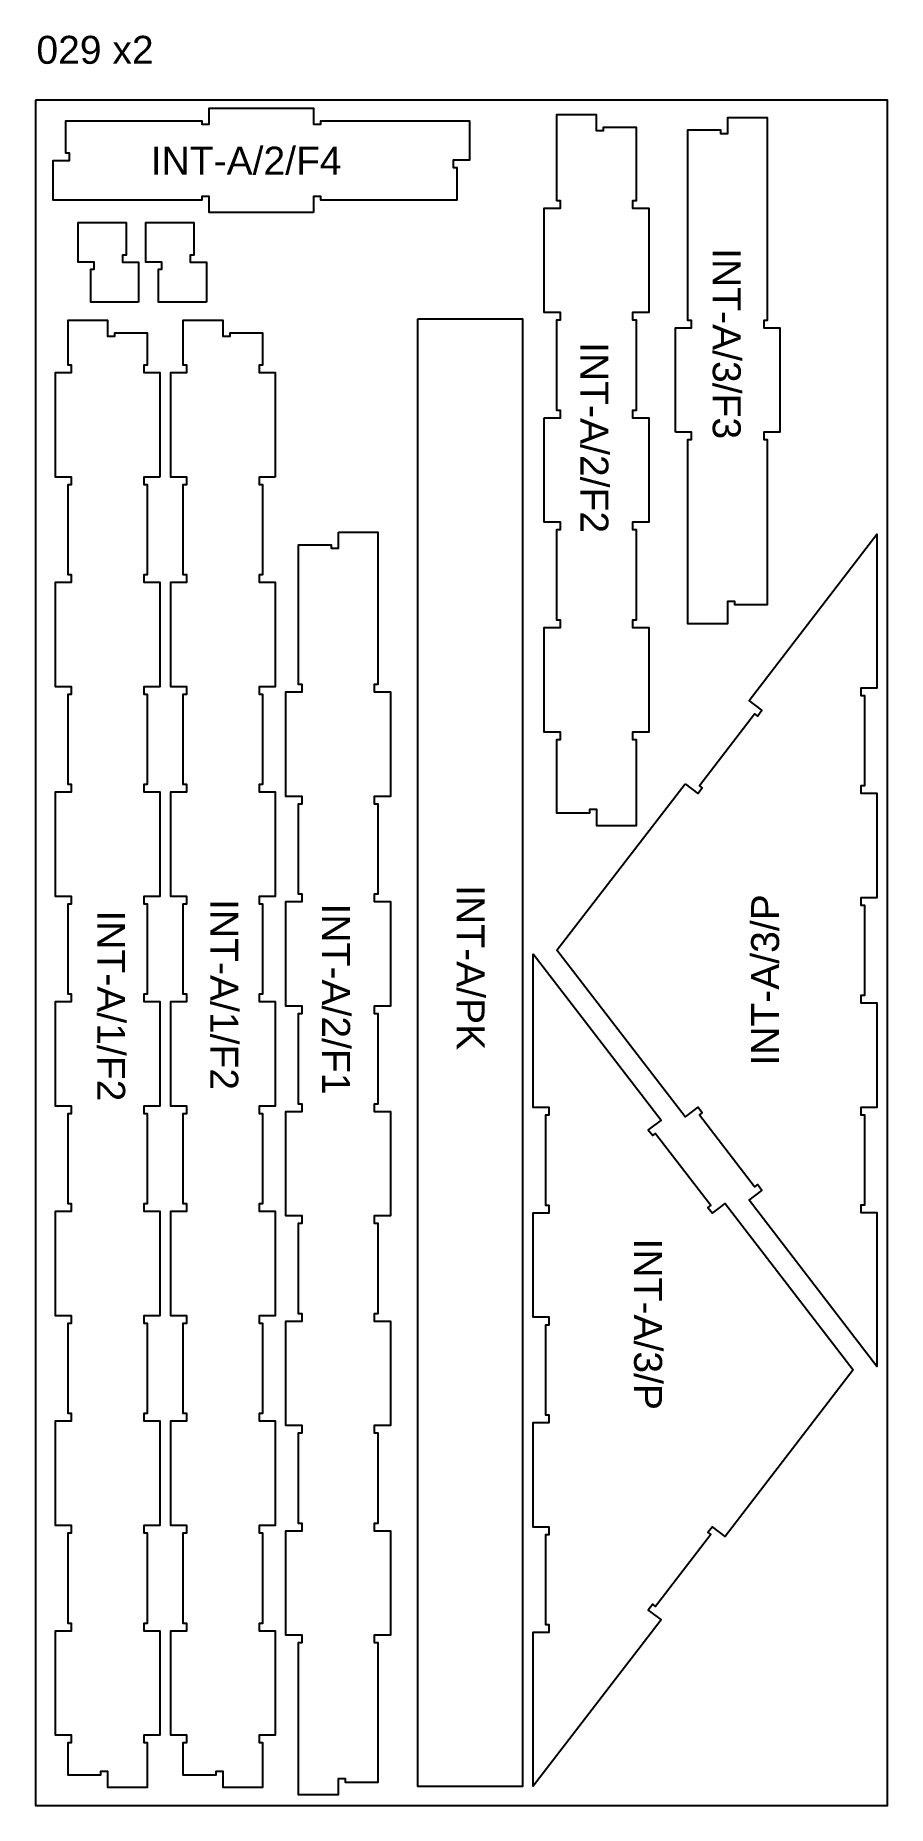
# Model space of a CAD drawing. Extents: x -4741 to 10570, y -11118 to 12613.
# Drawn here: x -650 to 570, y -8118 to -5585 of the extents above; entities that cross this region are included whole.
import ezdxf

# ---------------------------------------------------------------- set-up
doc = ezdxf.new("R2010")
doc.units = 0
doc.header["$MEASUREMENT"] = 0
for name, color, linetype in [('0_SHEET_BIRCHPLY_2440X1220', 1, 'CONTINUOUS'), ('1_ANYTOOL_1MMDEEP_INSIDE', 2, 'CONTINUOUS'), ('6_ANYTOOL_CUTTHROUGH_OUTSI', 5, 'CONTINUOUS')]:
    doc.layers.add(name, color=color, linetype=linetype)

msp = doc.modelspace()

# ---------------------------------------------------------------- texts
at = {"layer": '0_SHEET_BIRCHPLY_2440X1220', "insert": (-648.1, -5585.8), "char_height": 40, "width": 201.205, "attachment_point": 1}
msp.add_mtext('\\fArial;029 x2', dxfattribs=at)
at = {"layer": '1_ANYTOOL_1MMDEEP_INSIDE', "insert": (-484.5, -5744.4), "char_height": 40, "width": 303.614, "attachment_point": 1}
msp.add_mtext('\\fArial;INT-A/2/F4', dxfattribs=at)
at = {"layer": '1_ANYTOOL_1MMDEEP_INSIDE', "char_height": 40, "attachment_point": 1}
for s, insert, width, rotation in [('\\fArial;INT-A/3/F3', (360.1, -5889.6), 303.614, 270), ('\\fArial;INT-A/2/F2', (170.7, -6024), 302.892, 270), ('\\fArial;INT-A/PK', (-6.6, -6801), 268.916, 270), ('\\fArial;INT-A/1/F2', (-359.2, -6820.8), 302.892, 270), ('\\fArial;INT-A/2/F1', (-199.1, -6827.2), 295.904, 270), ('\\fArial;INT-A/3/P', (375, -7059.2), 275.663, 90), ('\\fArial;INT-A/1/F2', (-521.1, -6837), 302.892, 270), ('\\fArial;INT-A/3/P', (247.5, -7306.5), 275.663, 270)]:
    msp.add_mtext(s, dxfattribs=dict(at, insert=insert, width=width, rotation=rotation))

# ---------------------------------------------------------------- linework, layer by layer
at = {"layer": '0_SHEET_BIRCHPLY_2440X1220'}
msp.add_lwpolyline([(-649.6, -5677.8), (-649.6, -8117.8), (570.4, -8117.8), (570.4, -5677.8), (-649.6, -5677.8)], dxfattribs=at)
at = {"layer": '6_ANYTOOL_CUTTHROUGH_OUTSI'}
for points in [[(-251.4, -5838.7), (-400.9, -5838.7), (-400.9, -5815.7), (-411.4, -5815.7), (-411.4, -5820.7), (-624, -5820.7), (-624, -5764.2), (-601, -5764.2), (-601, -5753.7), (-606, -5753.7), (-606, -5707.2), (-411.4, -5707.2), (-411.4, -5712.2), (-400.9, -5712.2), (-400.9, -5689.2), (-251.4, -5689.2), (-251.4, -5712.2), (-240.9, -5712.2), (-240.9, -5707.2), (-28.3, -5707.2), (-28.3, -5763.7), (-51.3, -5763.7), (-51.3, -5774.2), (-46.3, -5774.2), (-46.3, -5820.7), (-240.9, -5820.7), (-240.9, -5815.7), (-251.4, -5815.7), (-251.4, -5838.7)], [(78.9, -6132.3), (101.9, -6132.3), (101.9, -6121.8), (96.9, -6121.8), (96.9, -5992.3), (101.9, -5992.3), (101.9, -5981.8), (78.9, -5981.8), (78.9, -5832.3), (101.9, -5832.3), (101.9, -5821.8), (96.9, -5821.8), (96.9, -5698.3), (153.4, -5698.3), (153.4, -5721.3), (163.9, -5721.3), (163.9, -5716.3), (210.4, -5716.3), (210.4, -5821.8), (205.4, -5821.8), (205.4, -5832.3), (228.4, -5832.3), (228.4, -5981.8), (205.4, -5981.8), (205.4, -5992.3), (210.4, -5992.3), (210.4, -6121.8), (205.4, -6121.8), (205.4, -6132.3), (228.4, -6132.3), (228.4, -6281.8), (205.4, -6281.8), (205.4, -6292.3), (210.4, -6292.3), (210.4, -6421.8), (205.4, -6421.8), (205.4, -6432.3), (228.4, -6432.3), (228.4, -6581.8), (205.4, -6581.8), (205.4, -6592.3), (210.4, -6592.3), (210.4, -6715.8), (153.9, -6715.8), (153.9, -6692.8), (143.4, -6692.8), (143.4, -6697.8), (96.9, -6697.8), (96.9, -6592.3), (101.9, -6592.3), (101.9, -6581.8), (78.9, -6581.8), (78.9, -6432.3), (101.9, -6432.3), (101.9, -6421.8), (96.9, -6421.8), (96.9, -6292.3), (101.9, -6292.3), (101.9, -6281.8), (78.9, -6281.8), (78.9, -6132.3)], [(266.6, -6152.9), (266.6, -6003.4), (289.6, -6003.4), (289.6, -5992.9), (284.6, -5992.9), (284.5, -5720.4), (331, -5720.4), (331, -5725.4), (341.5, -5725.4), (341.5, -5702.4), (398, -5702.4), (398.1, -5992.9), (393.1, -5992.9), (393.1, -6003.4), (416.1, -6003.4), (416.1, -6152.9), (393.1, -6152.9), (393.1, -6163.4), (398.1, -6163.4), (398.1, -6400), (351.6, -6400), (351.6, -6395), (341.1, -6395), (341.1, -6427), (284.6, -6427), (284.6, -6163.4), (289.6, -6163.4), (289.6, -6152.9), (266.6, -6152.9)], [(-501.8, -5966.8), (-570.4, -5966.8), (-570.4, -5919.8), (-565.4, -5919.8), (-565.4, -5909.8), (-588.4, -5909.8), (-588.4, -5852.8), (-519.8, -5852.8), (-519.8, -5899.8), (-524.8, -5899.8), (-524.8, -5909.8), (-501.8, -5909.8), (-501.8, -5966.8)], [(-404.8, -5966.8), (-473.4, -5966.8), (-473.4, -5919.8), (-468.4, -5919.8), (-468.4, -5909.8), (-491.4, -5909.8), (-491.4, -5852.8), (-422.8, -5852.8), (-422.8, -5899.8), (-427.8, -5899.8), (-427.8, -5909.8), (-404.8, -5909.8), (-404.8, -5966.8)], [(-471.4, -6217), (-494.4, -6217), (-494.4, -6227.5), (-489.4, -6227.5), (-489.4, -6357), (-494.4, -6357), (-494.4, -6367.5), (-471.4, -6367.5), (-471.4, -6517), (-494.4, -6517), (-494.4, -6527.5), (-489.4, -6527.5), (-489.4, -6657), (-494.4, -6657), (-494.4, -6667.5), (-471.4, -6667.5), (-471.4, -6817), (-494.4, -6817), (-494.4, -6827.5), (-489.4, -6827.5), (-489.4, -6957), (-494.4, -6957), (-494.4, -6967.5), (-471.4, -6967.5), (-471.4, -7117), (-494.4, -7117), (-494.4, -7127.5), (-489.4, -7127.5), (-489.4, -7257), (-494.4, -7257), (-494.4, -7267.5), (-471.4, -7267.5), (-471.4, -7417), (-494.4, -7417), (-494.4, -7427.5), (-489.4, -7427.5), (-489.4, -7557), (-494.4, -7557), (-494.4, -7567.5), (-471.4, -7567.5), (-471.4, -7717), (-494.4, -7717), (-494.4, -7727.5), (-489.4, -7727.5), (-489.4, -7857), (-494.4, -7857), (-494.4, -7867.5), (-471.4, -7867.5), (-471.4, -8017), (-494.4, -8017), (-494.4, -8027.5), (-489.4, -8027.5), (-489.4, -8092), (-545.9, -8092), (-545.9, -8069), (-556.4, -8069), (-556.4, -8074), (-602.9, -8074), (-602.9, -8027.5), (-597.9, -8027.5), (-597.9, -8017), (-620.9, -8017), (-620.9, -7867.5), (-597.9, -7867.5), (-597.9, -7857), (-602.9, -7857), (-602.9, -7727.5), (-597.9, -7727.5), (-597.9, -7717), (-620.9, -7717), (-620.9, -7567.5), (-597.9, -7567.5), (-597.9, -7557), (-602.9, -7557), (-602.9, -7427.5), (-597.9, -7427.5), (-597.9, -7417), (-620.9, -7417), (-620.9, -7267.5), (-597.9, -7267.5), (-597.9, -7257), (-602.9, -7257), (-602.9, -7127.5), (-597.9, -7127.5), (-597.9, -7117), (-620.9, -7117), (-620.9, -6967.5), (-597.9, -6967.5), (-597.9, -6957), (-602.9, -6957), (-602.9, -6827.5), (-597.9, -6827.5), (-597.9, -6817), (-620.9, -6817), (-620.9, -6667.5), (-597.9, -6667.5), (-597.9, -6657), (-602.9, -6657), (-602.9, -6527.5), (-597.9, -6527.5), (-597.9, -6517), (-620.9, -6517), (-620.9, -6367.5), (-597.9, -6367.5), (-597.9, -6357), (-602.9, -6357), (-602.9, -6227.5), (-597.9, -6227.5), (-597.9, -6217), (-620.9, -6217), (-620.9, -6067.5), (-597.9, -6067.5), (-597.9, -6057), (-602.9, -6057), (-602.9, -5992.5), (-546.4, -5992.5), (-546.4, -6015.5), (-535.9, -6015.5), (-535.9, -6010.5), (-489.4, -6010.5), (-489.4, -6057), (-494.4, -6057), (-494.4, -6067.5), (-471.4, -6067.5), (-471.4, -6217)], [(-306.4, -6217), (-329.4, -6217), (-329.4, -6227.5), (-324.4, -6227.5), (-324.4, -6357), (-329.4, -6357), (-329.4, -6367.5), (-306.4, -6367.5), (-306.4, -6517), (-329.4, -6517), (-329.4, -6527.5), (-324.4, -6527.5), (-324.4, -6657), (-329.4, -6657), (-329.4, -6667.5), (-306.4, -6667.5), (-306.4, -6817), (-329.4, -6817), (-329.4, -6827.5), (-324.4, -6827.5), (-324.4, -6957), (-329.4, -6957), (-329.4, -6967.5), (-306.4, -6967.5), (-306.4, -7117), (-329.4, -7117), (-329.4, -7127.5), (-324.4, -7127.5), (-324.4, -7257), (-329.4, -7257), (-329.4, -7267.5), (-306.4, -7267.5), (-306.4, -7417), (-329.4, -7417), (-329.4, -7427.5), (-324.4, -7427.5), (-324.4, -7557), (-329.4, -7557), (-329.4, -7567.5), (-306.4, -7567.5), (-306.4, -7717), (-329.4, -7717), (-329.4, -7727.5), (-324.4, -7727.5), (-324.4, -7857), (-329.4, -7857), (-329.4, -7867.5), (-306.4, -7867.5), (-306.4, -8017), (-329.4, -8017), (-329.4, -8027.5), (-324.4, -8027.5), (-324.4, -8092), (-380.9, -8092), (-380.9, -8069), (-391.4, -8069), (-391.4, -8074), (-437.9, -8074), (-437.9, -8027.5), (-432.9, -8027.5), (-432.9, -8017), (-455.9, -8017), (-455.9, -7867.5), (-432.9, -7867.5), (-432.9, -7857), (-437.9, -7857), (-437.9, -7727.5), (-432.9, -7727.5), (-432.9, -7717), (-455.9, -7717), (-455.9, -7567.5), (-432.9, -7567.5), (-432.9, -7557), (-437.9, -7557), (-437.9, -7427.5), (-432.9, -7427.5), (-432.9, -7417), (-455.9, -7417), (-455.9, -7267.5), (-432.9, -7267.5), (-432.9, -7257), (-437.9, -7257), (-437.9, -7127.5), (-432.9, -7127.5), (-432.9, -7117), (-455.9, -7117), (-455.9, -6967.5), (-432.9, -6967.5), (-432.9, -6957), (-437.9, -6957), (-437.9, -6827.5), (-432.9, -6827.5), (-432.9, -6817), (-455.9, -6817), (-455.9, -6667.5), (-432.9, -6667.5), (-432.9, -6657), (-437.9, -6657), (-437.9, -6527.5), (-432.9, -6527.5), (-432.9, -6517), (-455.9, -6517), (-455.9, -6367.5), (-432.9, -6367.5), (-432.9, -6357), (-437.9, -6357), (-437.9, -6227.5), (-432.9, -6227.5), (-432.9, -6217), (-455.9, -6217), (-455.9, -6067.5), (-432.9, -6067.5), (-432.9, -6057), (-437.9, -6057), (-437.9, -5992.5), (-381.4, -5992.5), (-381.4, -6015.5), (-370.9, -6015.5), (-370.9, -6010.5), (-324.4, -6010.5), (-324.4, -6057), (-329.4, -6057), (-329.4, -6067.5), (-306.4, -6067.5), (-306.4, -6217)], [(-102.1, -5990.9), (47.5, -5990.9), (47.5, -8090.4), (-102.1, -8090.4), (-102.1, -5990.9)], [(-215.9, -6296), (-159.4, -6296), (-159.4, -6514), (-164.4, -6514), (-164.4, -6524.5), (-141.4, -6524.5), (-141.4, -6674), (-164.4, -6674), (-164.4, -6684.5), (-159.4, -6684.5), (-159.4, -6814), (-164.4, -6814), (-164.4, -6824.5), (-141.4, -6824.5), (-141.4, -6974), (-164.4, -6974), (-164.4, -6984.5), (-159.4, -6984.5), (-159.4, -7114), (-164.4, -7114), (-164.4, -7124.5), (-141.4, -7124.5), (-141.4, -7274), (-164.4, -7274), (-164.4, -7284.5), (-159.4, -7284.5), (-159.4, -7414), (-164.4, -7414), (-164.4, -7424.5), (-141.4, -7424.5), (-141.4, -7574), (-164.4, -7574), (-164.4, -7584.5), (-159.4, -7584.5), (-159.4, -7714), (-164.4, -7714), (-164.4, -7724.5), (-141.4, -7724.5), (-141.4, -7874), (-164.4, -7874), (-164.4, -7884.5), (-159.4, -7884.5), (-159.4, -8084.5), (-205.9, -8084.5), (-205.9, -8079.5), (-216.4, -8079.5), (-216.4, -8102.5), (-272.9, -8102.5), (-272.9, -7884.5), (-267.9, -7884.5), (-267.9, -7874), (-290.9, -7874), (-290.9, -7724.5), (-267.9, -7724.5), (-267.9, -7714), (-272.9, -7714), (-272.9, -7584.5), (-267.9, -7584.5), (-267.9, -7574), (-290.9, -7574), (-290.9, -7424.5), (-267.9, -7424.5), (-267.9, -7414), (-272.9, -7414), (-272.9, -7284.5), (-267.9, -7284.5), (-267.9, -7274), (-290.9, -7274), (-290.9, -7124.5), (-267.9, -7124.5), (-267.9, -7114), (-272.9, -7114), (-272.9, -6984.5), (-267.9, -6984.5), (-267.9, -6974), (-290.9, -6974), (-290.9, -6824.5), (-267.9, -6824.5), (-267.9, -6814), (-272.9, -6814), (-272.9, -6684.5), (-267.9, -6684.5), (-267.9, -6674), (-290.9, -6674), (-290.9, -6524.5), (-267.9, -6524.5), (-267.9, -6514), (-272.9, -6514), (-272.9, -6314), (-226.4, -6314), (-226.4, -6319), (-215.9, -6319), (-215.9, -6296)], [(280.4, -6655.9), (298.6, -6669.9), (305, -6661.6), (301.1, -6658.5), (380, -6555.9), (384, -6558.9), (390.4, -6550.6), (372.2, -6536.6), (555.1, -6298.7), (555.1, -6518.9), (532.1, -6518.9), (532.1, -6529.4), (537.1, -6529.4), (537.1, -6658.9), (532.1, -6658.9), (532.1, -6669.4), (555.1, -6669.4), (555.1, -6818.9), (532.1, -6818.9), (532.1, -6829.4), (537.1, -6829.4), (537.1, -6958.9), (532.1, -6958.9), (532.1, -6969.4), (555.1, -6969.4), (555.1, -7118.9), (532.1, -7118.9), (532.1, -7129.4), (537.1, -7129.4), (537.1, -7258.9), (532.1, -7258.9), (532.1, -7269.4), (555.1, -7269.4), (555.1, -7489.6), (372.2, -7251.7), (390.4, -7237.7), (384, -7229.4), (380, -7232.4), (301.1, -7129.8), (305, -7126.7), (298.6, -7118.4), (280.4, -7132.4), (97.1, -6894.1), (280.4, -6655.9)], [(63, -6899.1), (246, -7136.9), (227.8, -7150.9), (234.2, -7159.3), (238.1, -7156.2), (317.1, -7258.9), (313.1, -7261.9), (319.5, -7270.2), (337.8, -7256.2), (521.1, -7494.5), (337.8, -7732.8), (319.5, -7718.8), (313.1, -7727.1), (317.1, -7730.1), (238.1, -7832.8), (234.2, -7829.7), (227.8, -7838), (246, -7852.1), (63, -8089.9), (63, -7869.7), (86, -7869.7), (86, -7859.2), (81, -7859.2), (81, -7729.7), (86, -7729.7), (86, -7719.2), (63, -7719.2), (63, -7569.7), (86, -7569.7), (86, -7559.2), (81, -7559.2), (81, -7429.7), (86, -7429.7), (86, -7419.2), (63, -7419.2), (63, -7269.7), (86, -7269.7), (86, -7259.2), (81, -7259.2), (81, -7129.7), (86, -7129.7), (86, -7119.2), (63, -7119.2), (63, -6899.1)]]:
    msp.add_lwpolyline(points, dxfattribs=at)

msp.set_redraw_order([(e.dxf.handle, doc.entitydb.next_handle()) for e in msp.query("TEXT MTEXT ATTDEF DIMENSION ARC_DIMENSION")])  # texts and dimensions are drawn at this point

doc.saveas('drawing.dxf')
